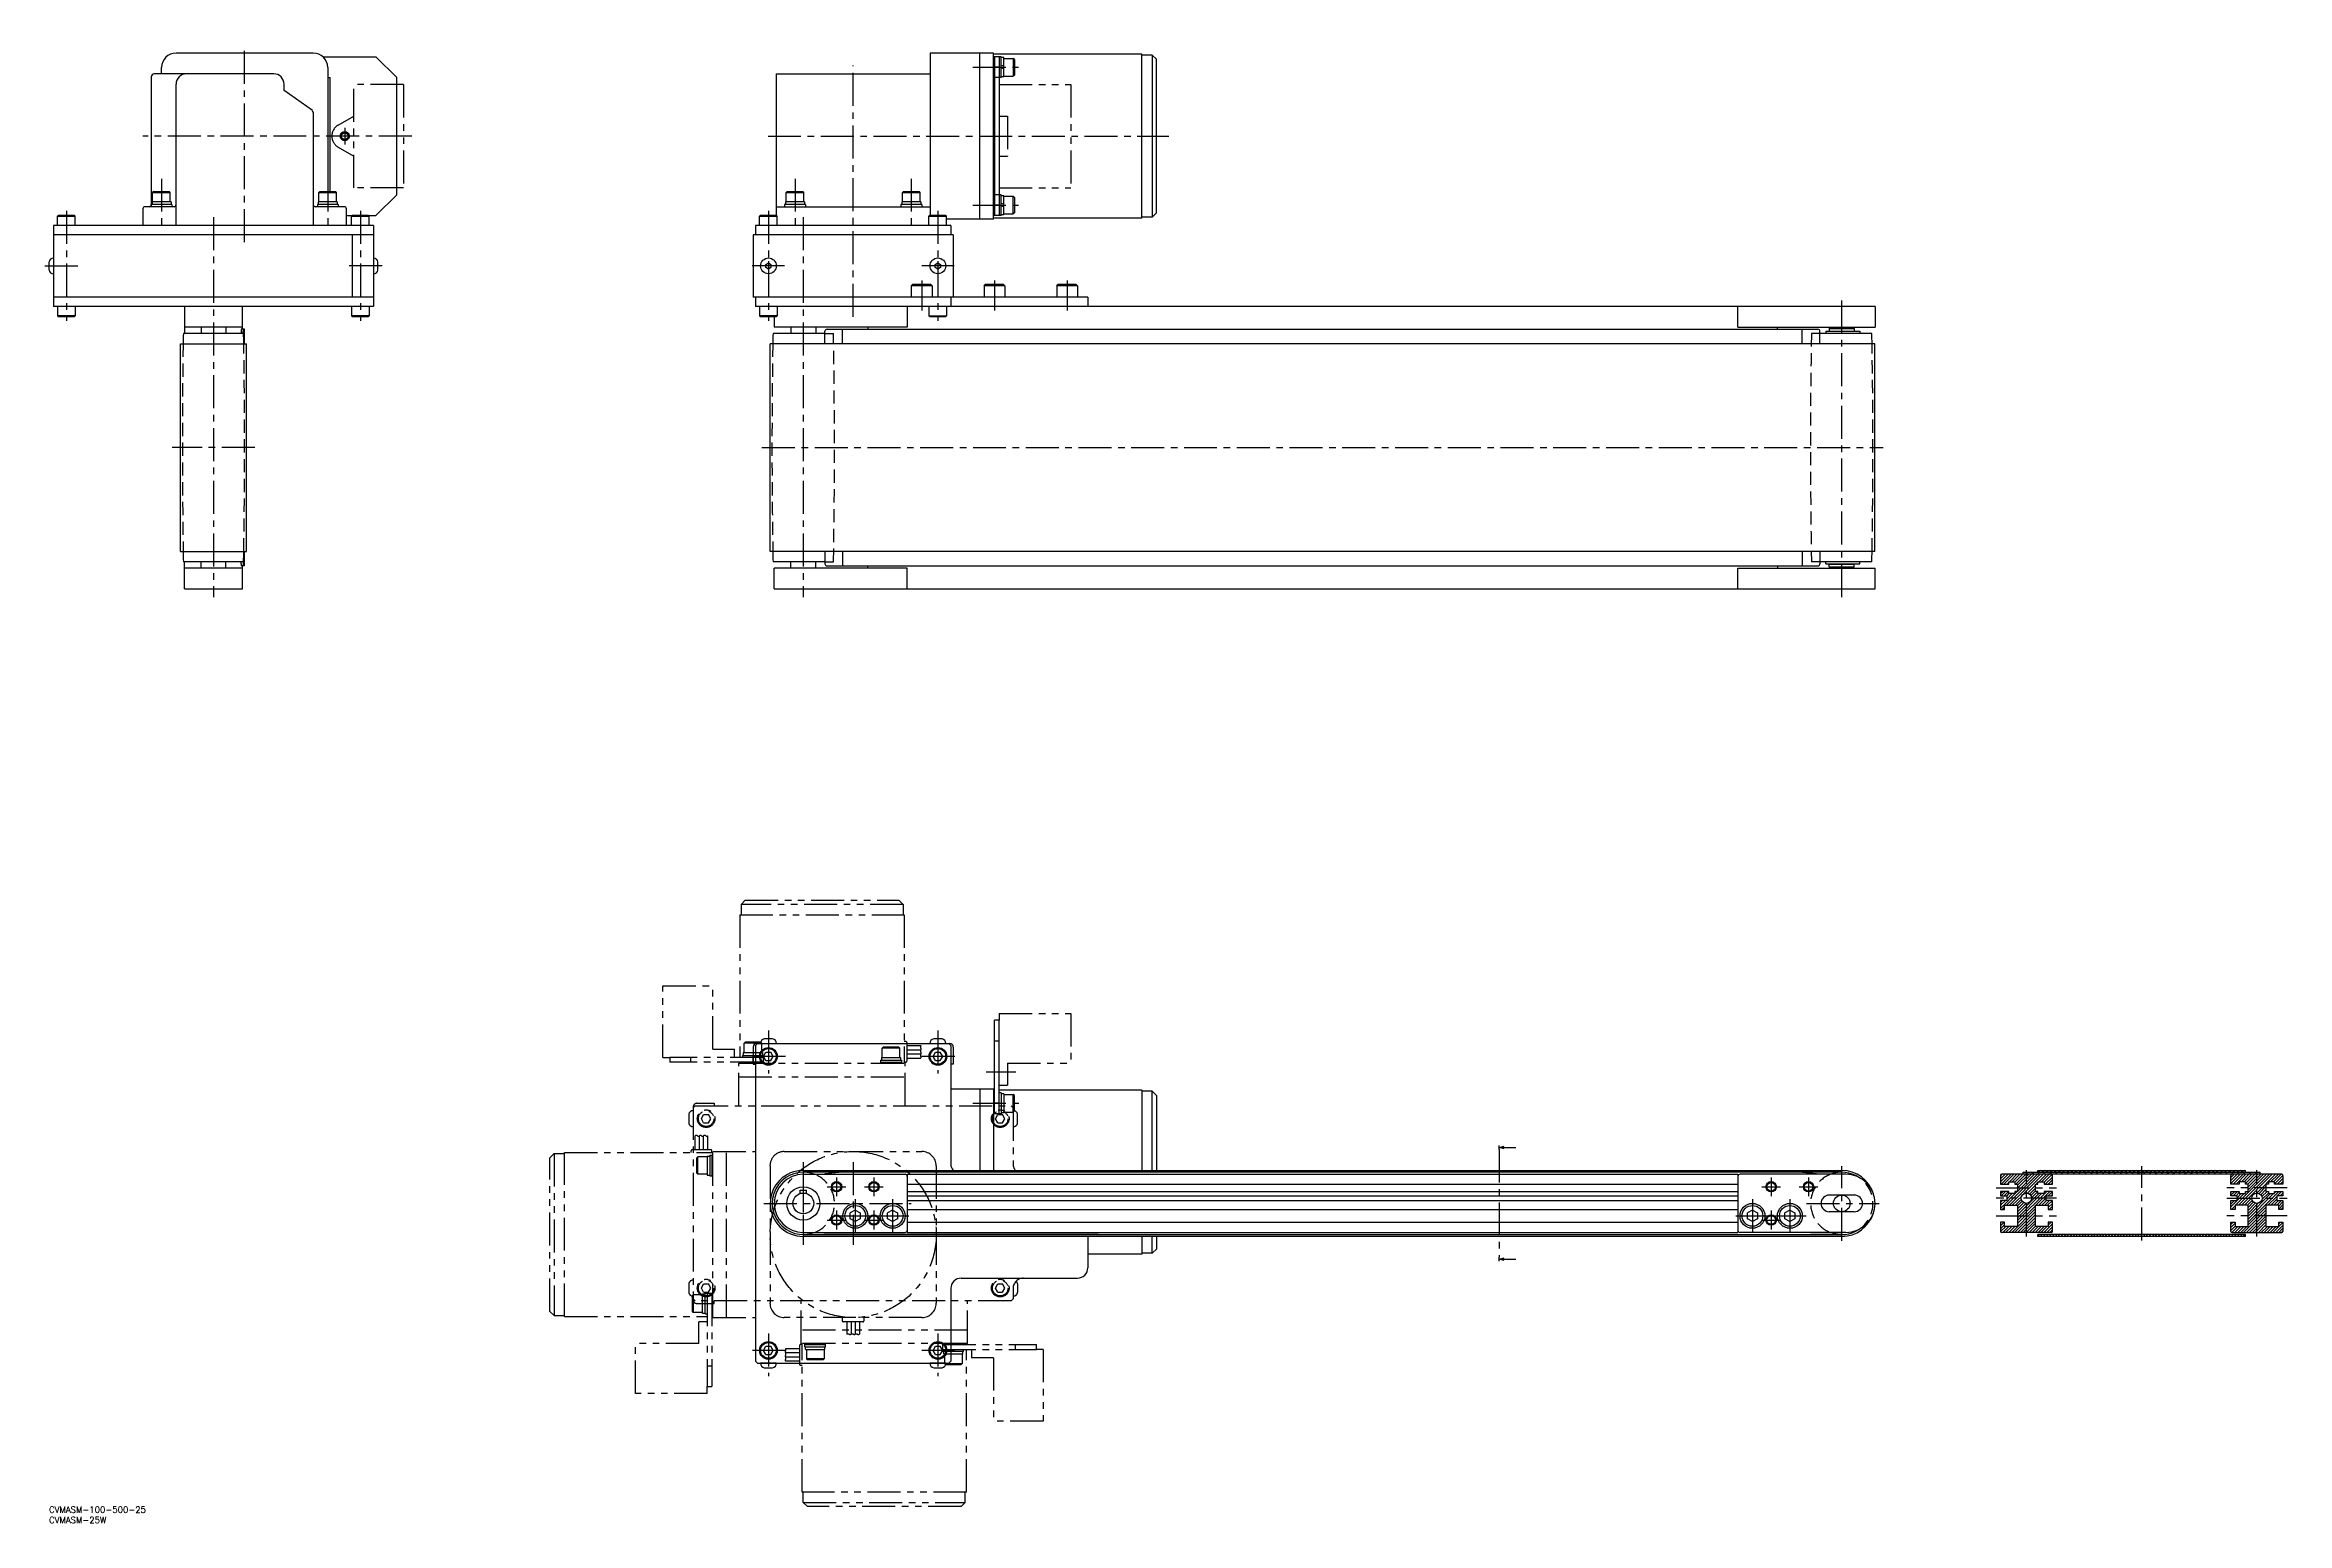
# Model space of a CAD drawing. Extents: x -2 to 1078, y -8 to 704.
import ezdxf

# ---------------------------------------------------------------- set-up
doc = ezdxf.new("R2010")
doc.units = 0
doc.header["$LTSCALE"] = 0.5
for name, pattern in [('CENTER', [50.8, 31.75, -6.35, 6.35, -6.35]), ('DASHED', [19.05, 12.7, -6.35]), ('PHANTOM', [63.5, 31.75, -6.35, 6.35, -6.35, 6.35, -6.35])]:
    doc.linetypes.add(name, pattern=pattern)
doc.layers.get('0').update_dxf_attribs({"linetype": 'CONTINUOUS'})
for name, color, linetype in [('MSM_CENTER', 1, 'CENTER'), ('MSM_CONTINUOUS', 7, 'CONTINUOUS'), ('MSM_DASHED', 4, 'DASHED'), ('MSM_IMAGINARY', 6, 'PHANTOM'), ('MSM_NARROW', 5, 'CONTINUOUS'), ('MSM_PART_NUMBER', 7, 'CONTINUOUS')]:
    doc.layers.add(name, color=color, linetype=linetype)
doc.styles.get("Standard").update_dxf_attribs({"font": 'txt.shx', "height": 6, "bigfont": 'bigfont.shx'})

# ---------------------------------------------------------------- blocks, each defined once
blk = doc.blocks.new('_OPEN30')
at = {"color": 0, "linetype": 'BYBLOCK'}
for p, q in [((-1, 0.27), (0, 0)), ((0, 0), (-1, -0.27)), ((0, 0), (-1, 0))]:
    blk.add_line(p, q, dxfattribs=at)
blk = doc.blocks.new('*U78')
at = {"layer": 'MSM_CONTINUOUS'}
blk.add_lwpolyline([(700.7, 172.9), (706.2, 172.9)], dxfattribs=at)
at = {"layer": 'MSM_CONTINUOUS', "xscale": 2.5, "yscale": 2.5, "zscale": 2.5, "rotation": 180}
blk.add_blockref('_OPEN30', (698.2, 172.9), dxfattribs=at)
blk = doc.blocks.new('*U79')
at = {"layer": 'MSM_CONTINUOUS'}
blk.add_lwpolyline([(700.7, 119.1), (706.2, 119.1)], dxfattribs=at)
at = {"layer": 'MSM_CONTINUOUS', "xscale": 2.5, "yscale": 2.5, "zscale": 2.5, "rotation": 180}
blk.add_blockref('_OPEN30', (698.2, 119.1), dxfattribs=at)
blk = doc.blocks.new('*U80')
at = {"layer": 'MSM_PART_NUMBER'}
blk.add_text('CVMASM-100-500-25', height=3, dxfattribs=at).set_placement((0, -3))
blk = doc.blocks.new('*U81')
at = {"layer": 'MSM_PART_NUMBER'}
blk.add_text('CVMASM-25W', height=3, dxfattribs=at).set_placement((0, -8))

msp = doc.modelspace()

# ---------------------------------------------------------------- linework, layer by layer
at = {"layer": 'MSM_CENTER'}
for p, q in [((94.2, 609), (94.2, 704)), ((387.2, 573), (387.2, 694)), ((444.8, 693.2), (466.8, 693.2)), ((174.7, 660), (45.2, 660)), ((142.4, 664), (142.4, 656)), ((346.2, 660), (539.2, 660)), ((54.2, 639.5), (54.2, 615)), ((134.2, 639.5), (134.2, 615)), ((359.2, 639.5), (359.2, 615)), ((415.2, 639.5), (415.2, 615)), ((444.8, 626.7), (466.8, 626.7)), ((8.4, 624), (8.4, 571)), ((79.2, 621), (79.2, 438)), ((150, 624), (150, 571)), ((346.4, 624), (346.4, 571)), ((363.2, 621), (363.2, 438)), ((428, 624), (428, 571)), ((-2, 597.5), (14.2, 597.5)), ((160.4, 597.5), (144.2, 597.5)), ((354.2, 597.5), (338.6, 597.5)), ((346.4, 599.7), (346.4, 595.2)), ((435.8, 597.5), (420.2, 597.5)), ((428, 599.7), (428, 595.2)), ((420.2, 590.5), (420.2, 576)), ((455.2, 590.5), (455.2, 576)), ((490.2, 590.5), (490.2, 576)), ((863.2, 438), (863.2, 582)), ((99.1, 510), (59.3, 510)), ((343.3, 510), (883.1, 510)), ((346.4, 229.2), (346.4, 208.5)), ((428, 229.2), (428, 208.5)), ((354.6, 216.8), (338.1, 216.8)), ((436.2, 216.8), (419.7, 216.8)), ((465.5, 209.2), (451.2, 209.2)), ((444.8, 194.2), (468.8, 194.2)), ((363.2, 165.9), (363.2, 126.1)), ((387.2, 165.9), (387.2, 126.1)), ((698.2, 171.9), (698.2, 120.1)), ((863.2, 128), (863.2, 164)), ((952.1, 130), (952.1, 162)), ((1007.6, 128.1), (1007.6, 163.9)), ((1063.1, 130), (1063.1, 162)), ((363.2, 157.5), (363.2, 134.5)), ((374.7, 154), (383.7, 154)), ((379.2, 158.5), (379.2, 149.5)), ((392.7, 154), (401.7, 154)), ((397.2, 158.5), (397.2, 149.5)), ((824.7, 154), (833.7, 154)), ((829.2, 158.5), (829.2, 149.5)), ((842.7, 154), (851.7, 154)), ((847.2, 158.5), (847.2, 149.5)), ((937.6, 153.5), (966.6, 153.5)), ((1077.6, 153.5), (1048.6, 153.5)), ((344.2, 146), (415.2, 146)), ((379.2, 142.5), (379.2, 133.5)), ((388.2, 148), (388.2, 132)), ((397.2, 142.5), (397.2, 133.5)), ((406.2, 148), (406.2, 132)), ((820.2, 148), (820.2, 132)), ((829.2, 142.5), (829.2, 133.5)), ((838.2, 148), (838.2, 132)), ((846.2, 146), (881.2, 146)), ((966.6, 148.5), (937.6, 148.5)), ((1048.6, 148.5), (1077.6, 148.5)), ((374.7, 138), (383.7, 138)), ((380.2, 140), (396.2, 140)), ((392.7, 138), (401.7, 138)), ((398.2, 140), (414.2, 140)), ((812.2, 140), (828.2, 140)), ((824.7, 138), (833.7, 138)), ((830.2, 140), (846.2, 140)), ((937.6, 140), (966.6, 140)), ((1077.6, 140), (1048.6, 140)), ((346.4, 83.4), (346.4, 62.8)), ((428, 83.4), (428, 62.8)), ((354.6, 75.2), (338.1, 75.2)), ((436.2, 75.2), (419.7, 75.2))]:
    msp.add_line(p, q, dxfattribs=at)
at = {"layer": 'MSM_CONTINUOUS'}
for p, q in [((54.2, 690), (54.2, 693)), ((127.2, 700), (61.2, 700)), ((131.8, 698.2), (157.4, 698.2)), ((134.2, 693), (134.2, 633.3)), ((157.4, 698.2), (167.4, 688.2)), ((424.2, 700), (424.2, 621.9)), ((454.7, 700), (424.2, 700)), ((448.2, 620), (448.2, 700)), ((454.7, 620), (454.7, 700)), ((526.2, 699.5), (454.7, 699.5)), ((458.5, 698.2), (454.7, 698.2)), ((455.2, 698.2), (455.2, 621.7)), ((457.5, 693.2), (455.2, 693.2)), ((457.5, 698.2), (457.5, 621.7)), ((458.5, 688.2), (458.5, 698.2)), ((459.8, 697.8), (458.5, 697.8)), ((459.8, 693.7), (458.5, 694)), ((459.8, 692.4), (458.5, 692.7)), ((459.8, 688.6), (459.8, 697.8)), ((459.8, 697.4), (464.3, 697.4)), ((464.8, 696.9), (464.3, 697.4)), ((464.3, 697.4), (464.3, 688.9)), ((464.8, 696.9), (464.8, 689.4)), ((526.2, 620.5), (526.2, 699.5)), ((531.2, 699), (526.2, 699)), ((531.2, 699), (531.2, 621)), ((533.2, 697), (531.2, 699)), ((533.2, 623), (533.2, 697)), ((49.2, 688.5), (49.2, 626)), ((108.2, 690), (50.7, 690)), ((61.2, 617), (61.2, 685)), ((113.2, 682), (113.2, 685)), ((126.8, 672.3), (113.2, 682)), ((134.2, 688.2), (135.4, 688.2)), ((135.4, 633.3), (135.4, 688.2)), ((167.4, 631.7), (167.4, 688.2)), ((350.2, 690), (424.2, 690)), ((350.2, 690), (350.2, 621.9)), ((458.5, 688.2), (454.7, 688.2)), ((459.8, 688.6), (458.5, 688.6)), ((459.8, 688.9), (464.3, 688.9)), ((464.8, 689.4), (464.3, 688.9)), ((127.2, 671.4), (127.2, 617)), ((59.2, 627), (49.2, 627)), ((49.6, 628.3), (49.6, 627)), ((58.8, 628.3), (49.6, 628.3)), ((50.4, 633.3), (49.9, 632.8)), ((49.9, 628.3), (49.9, 632.8)), ((49.9, 632.8), (58.4, 632.8)), ((50.4, 633.3), (57.9, 633.3)), ((57.9, 633.3), (58.4, 632.8)), ((58.4, 628.3), (58.4, 632.8)), ((58.8, 628.3), (58.8, 627)), ((59.2, 627), (59.2, 626)), ((139.2, 627), (129.2, 627)), ((129.2, 627), (129.2, 626)), ((129.6, 628.3), (129.6, 627)), ((138.8, 628.3), (129.6, 628.3)), ((130.4, 633.3), (129.9, 632.8)), ((129.9, 628.3), (129.9, 632.8)), ((129.9, 632.8), (138.4, 632.8)), ((130.4, 633.3), (137.9, 633.3)), ((137.9, 633.3), (138.4, 632.8)), ((138.4, 628.3), (138.4, 632.8)), ((138.8, 628.3), (138.8, 627)), ((139.2, 627), (139.2, 626)), ((157.4, 621.7), (167.4, 631.7)), ((364.2, 627), (354.2, 627)), ((354.2, 627), (354.2, 626)), ((354.6, 628.3), (354.6, 627)), ((363.8, 628.3), (354.6, 628.3)), ((355.4, 633.3), (354.9, 632.8)), ((354.9, 628.3), (354.9, 632.8)), ((354.9, 632.8), (363.4, 632.8)), ((355.4, 633.3), (362.9, 633.3)), ((362.9, 633.3), (363.4, 632.8)), ((363.4, 628.3), (363.4, 632.8)), ((363.8, 628.3), (363.8, 627)), ((364.2, 627), (364.2, 626)), ((420.2, 627), (410.2, 627)), ((410.2, 627), (410.2, 626)), ((410.6, 628.3), (410.6, 627)), ((419.8, 628.3), (410.6, 628.3)), ((411.4, 633.3), (410.9, 632.8)), ((410.9, 628.3), (410.9, 632.8)), ((410.9, 632.8), (419.4, 632.8)), ((411.4, 633.3), (418.9, 633.3)), ((418.9, 633.3), (419.4, 632.8)), ((419.4, 628.3), (419.4, 632.8)), ((419.8, 628.3), (419.8, 627)), ((420.2, 627), (420.2, 626)), ((458.5, 631.7), (454.7, 631.7)), ((457.5, 626.7), (455.2, 626.7)), ((458.5, 621.7), (458.5, 631.7)), ((459.8, 631.3), (458.5, 631.3)), ((459.8, 627.2), (458.5, 627.5)), ((459.8, 625.9), (458.5, 626.2)), ((459.8, 622.1), (459.8, 631.3)), ((459.8, 631), (464.3, 631)), ((464.8, 630.5), (464.3, 631)), ((464.3, 622.5), (464.3, 631)), ((464.8, 630.5), (464.8, 623)), ((156.2, 617), (2.2, 617)), ((2.2, 617), (2.2, 578)), ((4.6, 622), (4.1, 621.5)), ((4.1, 621.5), (12.6, 621.5)), ((4.1, 617), (4.1, 621.5)), ((4.6, 622), (12.1, 622)), ((12.6, 621.5), (12.1, 622)), ((12.6, 617), (12.6, 621.5)), ((45.2, 625), (45.2, 617)), ((60.2, 626), (46.2, 626)), ((142.2, 626), (128.2, 626)), ((143.2, 617), (143.2, 625)), ((143.2, 621.7), (146, 621.7)), ((145.7, 621.5), (146.2, 622)), ((145.7, 621.5), (154.2, 621.5)), ((145.7, 617), (145.7, 621.5)), ((146.2, 622), (153.7, 622)), ((153.7, 622), (154.2, 621.5)), ((154, 621.7), (157.4, 621.7)), ((154.2, 617), (154.2, 621.5)), ((156.2, 617), (156.2, 578)), ((434.2, 617), (340.2, 617)), ((340.2, 617), (340.2, 612.5)), ((342.6, 622), (342.1, 621.5)), ((342.1, 621.5), (350.6, 621.5)), ((342.1, 617), (342.1, 621.5)), ((342.6, 622), (350.1, 622)), ((350.6, 621.5), (350.1, 622)), ((350.2, 626), (424.2, 626)), ((350.6, 617), (350.6, 621.5)), ((424.2, 622), (423.7, 621.5)), ((423.7, 621.5), (432.2, 621.5)), ((423.7, 617), (423.7, 621.5)), ((424.2, 622), (431.7, 622)), ((432.2, 621.5), (431.7, 622)), ((432.2, 617), (432.2, 621.5)), ((454.7, 620), (432.2, 620)), ((434.2, 617), (434.2, 612.5)), ((458.5, 621.7), (454.7, 621.7)), ((526.2, 620.5), (454.7, 620.5)), ((459.8, 622.1), (458.5, 622.1)), ((459.8, 622.5), (464.3, 622.5)), ((464.8, 623), (464.3, 622.5)), ((531.2, 621), (526.2, 621)), ((531.2, 621), (533.2, 623)), ((156.2, 612.5), (2.2, 612.5)), ((146.2, 582.5), (146.2, 612.5)), ((435.4, 612.5), (339, 612.5)), ((339, 612.5), (339, 582.5)), ((434.2, 612.5), (340.2, 612.5)), ((435.4, 612.5), (435.4, 582.5)), ((0, 599.5), (0, 595.5)), ((158.4, 595.5), (158.4, 599.5)), ((345.1, 598.2), (346.4, 598.9)), ((345.1, 596.7), (345.1, 598.2)), ((346.4, 596), (345.1, 596.7)), ((346.4, 598.9), (347.6, 598.2)), ((347.6, 596.7), (346.4, 596)), ((347.6, 598.2), (347.6, 596.7)), ((426.7, 598.2), (428, 598.9)), ((426.7, 596.7), (426.7, 598.2)), ((428, 596), (426.7, 596.7)), ((428, 598.9), (429.2, 598.2)), ((429.2, 596.7), (428, 596)), ((429.2, 598.2), (429.2, 596.7)), ((415.2, 587.9), (415.8, 588.5)), ((425.2, 587.9), (415.2, 587.9)), ((415.2, 587.9), (415.2, 582.5)), ((424.6, 588.5), (415.8, 588.5)), ((425.2, 587.9), (424.6, 588.5)), ((425.2, 587.9), (425.2, 582.5)), ((450.2, 587.9), (450.8, 588.5)), ((460.2, 587.9), (450.2, 587.9)), ((450.2, 587.9), (450.2, 582.5)), ((459.6, 588.5), (450.8, 588.5)), ((460.2, 587.9), (459.6, 588.5)), ((460.2, 587.9), (460.2, 582.5)), ((485.2, 587.9), (485.8, 588.5)), ((495.2, 587.9), (485.2, 587.9)), ((485.2, 587.9), (485.2, 582.5)), ((494.6, 588.5), (485.8, 588.5)), ((495.2, 587.9), (494.6, 588.5)), ((495.2, 587.9), (495.2, 582.5)), ((156.2, 582.5), (2.2, 582.5)), ((156.2, 578), (2.2, 578)), ((4.1, 578), (4.1, 573.5)), ((12.6, 573.5), (4.1, 573.5)), ((4.6, 573), (4.1, 573.5)), ((12.1, 573), (4.6, 573)), ((12.1, 573), (12.6, 573.5)), ((12.6, 578), (12.6, 573.5)), ((65.2, 578), (65.2, 565)), ((93.2, 578), (65.2, 578)), ((93.2, 567), (93.2, 578)), ((145.7, 578), (145.7, 573.5)), ((154.2, 573.5), (145.7, 573.5)), ((146.2, 573), (145.7, 573.5)), ((153.7, 573), (146.2, 573)), ((153.7, 573), (154.2, 573.5)), ((154.2, 578), (154.2, 573.5)), ((500.2, 582.5), (339, 582.5)), ((340.2, 582.5), (340.2, 578)), ((879.2, 578), (340.2, 578)), ((342.1, 578), (342.1, 573.5)), ((350.6, 573.5), (342.1, 573.5)), ((342.6, 573), (342.1, 573.5)), ((350.1, 573), (342.6, 573)), ((349.2, 573), (349.2, 568)), ((350.1, 573), (350.6, 573.5)), ((350.6, 578), (350.6, 573.5)), ((413.2, 578), (413.2, 568)), ((423.7, 578), (423.7, 573.5)), ((424.2, 573), (423.7, 573.5)), ((423.7, 573.5), (432.2, 573.5)), ((431.7, 573), (424.2, 573)), ((431.7, 573), (432.2, 573.5)), ((432.2, 578), (432.2, 573.5)), ((434.2, 582.5), (434.2, 578)), ((500.2, 582.5), (500.2, 578)), ((813.2, 568), (813.2, 578)), ((879.2, 578), (879.2, 568)), ((93.7, 565), (64.7, 565)), ((93.2, 568), (65.2, 568)), ((73.2, 568), (73.2, 565)), ((85.2, 568), (85.2, 565)), ((94.2, 567), (92.5, 567)), ((92.5, 566), (92.5, 565)), ((93.5, 565), (93.5, 566)), ((94.2, 560), (94.2, 567)), ((373.6, 565), (348.7, 565)), ((413.2, 568), (349.2, 568)), ((357.2, 568), (357.2, 565)), ((369.2, 568), (369.2, 565)), ((373.6, 560), (373.6, 566)), ((374.6, 567), (851.7, 567)), ((382.1, 560), (382.1, 567)), ((394.2, 568), (394.2, 567)), ((813.2, 568), (879.2, 568)), ((832.2, 567), (832.2, 568)), ((844.2, 560), (844.2, 567)), ((852.7, 560), (852.7, 566)), ((877.7, 565), (852.7, 565)), ((855.5, 566), (871.9, 566)), ((855.5, 566), (855.5, 565)), ((857.4, 567.6), (857.2, 567.4)), ((857.2, 567.4), (869.2, 567.4)), ((857.2, 567.4), (857.2, 566.1)), ((857.2, 566.1), (869.2, 566.1)), ((857.4, 567.6), (869, 567.6)), ((857.4, 566.1), (857.4, 566)), ((859.2, 567.6), (859.2, 568)), ((867.2, 567.6), (867.2, 568)), ((868.9, 566.1), (868.9, 566)), ((869, 567.6), (869.2, 567.4)), ((869, 567.6), (869.2, 567.4)), ((869.2, 567.4), (869.2, 566.1)), ((871.9, 566), (871.9, 565)), ((63.3, 460), (63.3, 560)), ((63.3, 560), (95.1, 560)), ((95.1, 460), (95.1, 560)), ((879.1, 560), (347.3, 560)), ((347.3, 460), (347.3, 560)), ((879.1, 460), (879.1, 560)), ((63.3, 460), (95.1, 460)), ((93.7, 455), (64.7, 455)), ((65.2, 442), (65.2, 455)), ((73.2, 452), (73.2, 455)), ((85.2, 452), (85.2, 455)), ((92.5, 454), (92.5, 455)), ((93.5, 455), (93.5, 454)), ((94.2, 453), (94.2, 460)), ((879.1, 460), (347.3, 460)), ((373.6, 455), (348.7, 455)), ((357.2, 452), (357.2, 455)), ((369.2, 452), (369.2, 455)), ((373.6, 460), (373.6, 454)), ((382.1, 460), (382.1, 453)), ((844.2, 460), (844.2, 453)), ((852.7, 460), (852.7, 454)), ((877.7, 455), (852.7, 455)), ((855.5, 454), (855.5, 455)), ((855.5, 454), (871.9, 454)), ((857.2, 453.8), (869.2, 453.8)), ((857.2, 452.5), (857.2, 453.8)), ((857.4, 453.8), (857.4, 454)), ((868.9, 453.8), (868.9, 454)), ((869.2, 452.5), (869.2, 453.8)), ((871.9, 454), (871.9, 455)), ((93.2, 452), (65.2, 452)), ((94.2, 453), (92.5, 453)), ((93.2, 442), (93.2, 453)), ((349.2, 442), (349.2, 452)), ((413.2, 452), (349.2, 452)), ((374.6, 453), (851.7, 453)), ((394.2, 452), (394.2, 453)), ((413.2, 442), (413.2, 452)), ((813.2, 452), (879.2, 452)), ((813.2, 442), (813.2, 452)), ((832.2, 453), (832.2, 452)), ((857.2, 452.5), (869.2, 452.5)), ((857.4, 452.3), (857.2, 452.5)), ((857.4, 452.3), (869, 452.3)), ((859.2, 452), (859.2, 452.3)), ((867.2, 452), (867.2, 452.3)), ((869, 452.3), (869.2, 452.5)), ((879.2, 442), (879.2, 452)), ((65.2, 442), (93.2, 442)), ((349.2, 442), (879.2, 442)), ((455.2, 189.2), (455.2, 234.2)), ((457.5, 234.2), (455.2, 234.2)), ((457.5, 189.2), (457.5, 234.2)), ((339, 221.3), (339, 213)), ((341.2, 223), (340.2, 222)), ((340.2, 222), (340.2, 70)), ((340.7, 223), (433.7, 223)), ((342.6, 223), (350.2, 223)), ((344.1, 216.8), (345.2, 218.8)), ((345.2, 214.8), (344.1, 216.8)), ((348.4, 225.2), (344.4, 225.2)), ((345.2, 218.8), (347.5, 218.8)), ((348.7, 216.8), (347.5, 218.8)), ((347.5, 214.8), (348.7, 216.8)), ((424.2, 223), (431.8, 223)), ((425.7, 216.8), (426.8, 218.8)), ((426.8, 214.8), (425.7, 216.8)), ((430, 225.2), (426, 225.2)), ((426.8, 218.8), (429.1, 218.8)), ((430.3, 216.8), (429.1, 218.8)), ((429.1, 214.8), (430.3, 216.8)), ((434.2, 222), (433.2, 223)), ((434.2, 222), (434.2, 165)), ((435.4, 221.3), (435.4, 213)), ((457.5, 224.2), (455.2, 224.2)), ((339, 213), (340.2, 213)), ((345.2, 214.8), (347.5, 214.8)), ((426.8, 214.8), (429.1, 214.8)), ((435.4, 213), (434.2, 213)), ((454.7, 201), (434.2, 201)), ((448.2, 201), (448.2, 161.9)), ((454.7, 201), (454.7, 161.9)), ((455.2, 200.5), (454.7, 200.5)), ((455.2, 199.2), (454.7, 199.2)), ((526.2, 200.5), (457.5, 200.5)), ((458.5, 199.2), (457.5, 199.2)), ((458.5, 199.2), (458.5, 189.2)), ((459.8, 198.8), (458.5, 198.8)), ((459.8, 198.8), (459.8, 189.6)), ((459.8, 198.5), (464.3, 198.5)), ((464.8, 198), (464.3, 198.5)), ((464.3, 190), (464.3, 198.5)), ((464.8, 190.5), (464.8, 198)), ((526.2, 200.5), (526.2, 161.9)), ((531.2, 200), (526.2, 200)), ((531.2, 200), (533.2, 198)), ((531.2, 161.9), (531.2, 200)), ((533.2, 198), (533.2, 161.9)), ((458.5, 189.2), (454.7, 189.2)), ((457.5, 194.2), (455.2, 194.2)), ((459.8, 189.6), (458.5, 189.6)), ((459.8, 190), (464.3, 190)), ((464.8, 190.5), (464.3, 190)), ((698.2, 171.9), (698.2, 173.9)), ((361.7, 152.4), (364.7, 152.4)), ((361.7, 150.8), (361.7, 152.4)), ((363.2, 161.9), (863.2, 161.9)), ((863.2, 161), (363.2, 161)), ((363.2, 160), (412.2, 160)), ((364.7, 150.8), (364.7, 152.4)), ((382.1, 161), (373.6, 160.3)), ((373.6, 160.3), (373.6, 160)), ((413.2, 160), (813.2, 160)), ((413.2, 160), (413.2, 132)), ((413.2, 155.2), (813.2, 155.2)), ((413.2, 151.7), (813.2, 151.7)), ((813.2, 160), (813.2, 132)), ((865.2, 160), (814.2, 160)), ((844.3, 161), (852.7, 160.3)), ((852.7, 160), (852.7, 160.3)), ((939.6, 159.5), (939.6, 155.3)), ((939.6, 155.3), (943.6, 155.3)), ((943.6, 151.8), (939.6, 151.8)), ((939.6, 151.8), (939.6, 149.6)), ((1075.1, 160), (940.1, 160)), ((943.6, 155.3), (943.6, 156.4)), ((943.6, 156.4), (946.6, 156.4)), ((943.6, 150.7), (943.6, 151.8)), ((946.6, 156.4), (946.6, 155.3)), ((946.6, 155.3), (947.8, 155.3)), ((946.6, 151.8), (946.6, 150.7)), ((947.8, 151.8), (946.6, 151.8)), ((947.8, 155.3), (947.8, 151.8)), ((950.6, 160), (950.6, 161)), ((950.6, 161), (1064.6, 161)), ((956.4, 151.8), (956.4, 155.3)), ((956.4, 155.3), (957.6, 155.3)), ((957.6, 151.8), (956.4, 151.8)), ((957.6, 161), (957.6, 161.9)), ((957.6, 161.9), (1057.6, 161.9)), ((957.6, 156.4), (960.6, 156.4)), ((957.6, 155.3), (957.6, 156.4)), ((957.6, 150.7), (957.6, 151.8)), ((960.6, 156.4), (960.6, 155.3)), ((960.6, 155.3), (964.6, 155.3)), ((960.6, 151.8), (960.6, 150.7)), ((964.6, 151.8), (960.6, 151.8)), ((964.6, 155.3), (964.6, 159.5)), ((964.6, 149.6), (964.6, 151.8)), ((1050.6, 155.3), (1050.6, 159.5)), ((1054.6, 155.3), (1050.6, 155.3)), ((1050.6, 151.8), (1054.6, 151.8)), ((1050.6, 149.6), (1050.6, 151.8)), ((1054.6, 156.4), (1054.6, 155.3)), ((1057.6, 156.4), (1054.6, 156.4)), ((1054.6, 151.8), (1054.6, 150.7)), ((1057.6, 161), (1057.6, 161.9)), ((1057.6, 155.3), (1057.6, 156.4)), ((1058.8, 155.3), (1057.6, 155.3)), ((1057.6, 150.7), (1057.6, 151.8)), ((1057.6, 151.8), (1058.8, 151.8)), ((1058.8, 151.8), (1058.8, 155.3)), ((1064.6, 160), (1064.6, 161)), ((1067.4, 155.3), (1067.4, 151.8)), ((1068.6, 155.3), (1067.4, 155.3)), ((1067.4, 151.8), (1068.6, 151.8)), ((1068.6, 156.4), (1068.6, 155.3)), ((1071.6, 156.4), (1068.6, 156.4)), ((1068.6, 151.8), (1068.6, 150.7)), ((1071.6, 155.3), (1071.6, 156.4)), ((1075.6, 155.3), (1071.6, 155.3)), ((1071.6, 151.8), (1075.6, 151.8)), ((1071.6, 150.7), (1071.6, 151.8)), ((1075.6, 159.5), (1075.6, 155.3)), ((1075.6, 151.8), (1075.6, 149.6)), ((388.2, 142.7), (385.8, 141.4)), ((385.8, 138.6), (385.8, 141.4)), ((388.2, 142.7), (390.6, 141.4)), ((390.6, 141.4), (390.6, 138.6)), ((406.2, 142.7), (403.8, 141.4)), ((403.8, 138.6), (403.8, 141.4)), ((406.2, 142.7), (408.6, 141.4)), ((408.6, 141.4), (408.6, 138.6)), ((413.2, 149.6), (813.2, 149.6)), ((413.2, 147.4), (813.2, 147.4)), ((413.2, 143.1), (813.2, 143.1)), ((820.2, 142.7), (817.8, 141.4)), ((817.8, 138.6), (817.8, 141.4)), ((820.2, 142.7), (822.6, 141.4)), ((822.6, 141.4), (822.6, 138.6)), ((838.2, 142.7), (835.8, 141.4)), ((835.8, 138.6), (835.8, 141.4)), ((838.2, 142.7), (840.6, 141.4)), ((840.6, 141.4), (840.6, 138.6)), ((869.2, 150), (857.2, 150)), ((869.2, 142), (857.2, 142)), ((939.6, 149.6), (942.6, 149.6)), ((942.6, 147.4), (939.6, 147.4)), ((939.6, 147.4), (939.6, 143.1)), ((939.6, 143.1), (941.6, 143.1)), ((941.6, 145.1), (947.8, 145.1)), ((941.6, 143.1), (941.6, 145.1)), ((942.6, 149.6), (942.6, 147.4)), ((946.6, 150.7), (943.6, 150.7)), ((947.8, 145.1), (947.8, 134.9)), ((956.4, 134.9), (956.4, 145.1)), ((956.4, 145.1), (962.6, 145.1)), ((960.6, 150.7), (957.6, 150.7)), ((961.6, 149.6), (964.6, 149.6)), ((961.6, 147.4), (961.6, 149.6)), ((964.6, 147.4), (961.6, 147.4)), ((962.6, 145.1), (962.6, 143.1)), ((962.6, 143.1), (964.6, 143.1)), ((964.6, 143.1), (964.6, 147.4)), ((1053.6, 149.6), (1050.6, 149.6)), ((1050.6, 147.4), (1053.6, 147.4)), ((1050.6, 143.1), (1050.6, 147.4)), ((1052.6, 143.1), (1050.6, 143.1)), ((1052.6, 145.1), (1052.6, 143.1)), ((1058.8, 145.1), (1052.6, 145.1)), ((1053.6, 147.4), (1053.6, 149.6)), ((1054.6, 150.7), (1057.6, 150.7)), ((1058.8, 134.9), (1058.8, 145.1)), ((1067.4, 145.1), (1067.4, 134.9)), ((1073.6, 145.1), (1067.4, 145.1)), ((1068.6, 150.7), (1071.6, 150.7)), ((1072.6, 149.6), (1072.6, 147.4)), ((1075.6, 149.6), (1072.6, 149.6)), ((1072.6, 147.4), (1075.6, 147.4)), ((1073.6, 143.1), (1073.6, 145.1)), ((1075.6, 143.1), (1073.6, 143.1)), ((1075.6, 147.4), (1075.6, 143.1)), ((363.2, 132), (412.2, 132)), ((363.2, 131), (863.2, 131)), ((863.2, 130.1), (363.2, 130.1)), ((505.2, 131), (373.1, 131)), ((388.2, 137.3), (385.8, 138.6)), ((390.6, 138.6), (388.2, 137.3)), ((406.2, 137.3), (403.8, 138.6)), ((408.6, 138.6), (406.2, 137.3)), ((413.2, 136.9), (813.2, 136.9)), ((413.2, 132), (813.2, 132)), ((500.2, 130.1), (500.2, 115)), ((526.2, 130.1), (526.2, 121.5)), ((531.2, 122), (531.2, 130.1)), ((533.2, 130.1), (533.2, 124)), ((865.2, 132), (814.2, 132)), ((820.2, 137.3), (817.8, 138.6)), ((822.6, 138.6), (820.2, 137.3)), ((838.2, 137.3), (835.8, 138.6)), ((840.6, 138.6), (838.2, 137.3)), ((848.2, 132), (863.2, 132)), ((941.6, 136.9), (939.6, 136.9)), ((939.6, 136.9), (939.6, 132.5)), ((964.1, 132), (940.1, 132)), ((941.6, 134.9), (941.6, 136.9)), ((947.8, 134.9), (941.6, 134.9)), ((962.6, 134.9), (956.4, 134.9)), ((957.6, 130.1), (957.6, 131)), ((1057.6, 131), (957.6, 131)), ((1057.6, 130.1), (957.6, 130.1)), ((964.6, 136.9), (962.6, 136.9)), ((962.6, 136.9), (962.6, 134.9)), ((964.6, 132.5), (964.6, 136.9)), ((1050.6, 136.9), (1052.6, 136.9)), ((1050.6, 132.5), (1050.6, 136.9)), ((1051.1, 132), (1075.1, 132)), ((1052.6, 136.9), (1052.6, 134.9)), ((1052.6, 134.9), (1058.8, 134.9)), ((1057.6, 130.1), (1057.6, 131)), ((1067.4, 134.9), (1073.6, 134.9)), ((1073.6, 134.9), (1073.6, 136.9)), ((1073.6, 136.9), (1075.6, 136.9)), ((1075.6, 136.9), (1075.6, 132.5)), ((526.2, 121.5), (500.2, 121.5)), ((531.2, 122), (526.2, 122)), ((533.2, 124), (531.2, 122)), ((698.2, 118.1), (698.2, 120.1)), ((439.2, 110), (495.2, 110)), ((434.2, 105), (434.2, 70)), ((344.1, 75.2), (345.2, 77.2)), ((345.2, 77.2), (347.5, 77.2)), ((348.7, 75.2), (347.5, 77.2)), ((425.7, 75.2), (426.8, 77.2)), ((426.8, 77.2), (429.1, 77.2)), ((430.3, 75.2), (429.1, 77.2)), ((340.2, 70), (341.2, 69)), ((341.2, 69), (433.2, 69)), ((350.2, 69), (342.6, 69)), ((345.2, 73.2), (344.1, 75.2)), ((344.4, 66.8), (348.4, 66.8)), ((345.2, 73.2), (347.5, 73.2)), ((347.5, 73.2), (348.7, 75.2)), ((431.8, 69), (424.2, 69)), ((426.8, 73.2), (425.7, 75.2)), ((426, 66.8), (430, 66.8)), ((426.8, 73.2), (429.1, 73.2)), ((429.1, 73.2), (430.3, 75.2)), ((433.2, 69), (434.2, 70))]:
    msp.add_line(p, q, dxfattribs=at)
for centre, radius in [((142.4, 660), 1.62), ((346.4, 597.5), 3.8), ((428, 597.5), 3.8), ((346.4, 216.8), 4.25), ((346.4, 216.8), 3.75), ((428, 216.8), 4.25), ((428, 216.8), 3.75), ((363.2, 146), 8), ((379.2, 154), 2.07), ((397.2, 154), 2.07), ((829.2, 154), 2.07), ((847.2, 154), 2.07), ((363.2, 146), 5), ((388.2, 140), 6), ((388.2, 140), 5), ((406.2, 140), 6), ((406.2, 140), 5), ((820.2, 140), 6), ((820.2, 140), 5), ((838.2, 140), 6), ((838.2, 140), 5), ((863.2, 146), 4), ((952.1, 148.5), 2.5), ((1063.1, 148.5), 2.5), ((379.2, 138), 2.07), ((397.2, 138), 2.07), ((829.2, 138), 2.07), ((346.4, 75.2), 4.25), ((346.4, 75.2), 3.75), ((428, 75.2), 4.25), ((428, 75.2), 3.75)]:
    msp.add_circle(centre, radius, dxfattribs=at)
for centre, radius, start, end in [((61.2, 693), 7, 90, 180), ((127.2, 693), 7, 0, 90), ((50.7, 688.5), 1.5, 90, 180), ((66.2, 685), 5, 90, 180), ((108.2, 685), 5, 0, 90), ((126.2, 671.4), 1, 0, 54.4623), ((48.2, 627), 1, 270, 0), ((60.2, 627), 1, 270, 0), ((128.2, 627), 1, 180, 270), ((46.2, 625), 1, 90, 180), ((142.2, 625), 1, 0, 90), ((2.1, 599.1), 2.12, 87.2573, 171.3215), ((2.1, 595.8), 2.12, 188.6785, 272.7427), ((156.3, 599.1), 2.12, 8.6785, 92.7427), ((156.3, 595.8), 2.12, 267.2573, 351.3215), ((3089.5, 510), 3025.3, 178.9583, 179.053), ((98.5, 565.9), 6.05, 170.2572, 179.7808), ((99.5, 565.9), 6.05, 170.2572, 179.7808), ((-2931.1, 510), 3025.3, 0.947, 1.0417), ((3373.4, 510), 3025.3, 178.9583, 179.053), ((374.6, 566), 1, 90, 180), ((851.7, 566), 1, 0, 90), ((-2147.1, 510), 3025.3, 0.947, 1.0417), ((3089.5, 510), 3025.3, 180.947, 181.0417), ((98.5, 454), 6.05, 180.2192, 189.7428), ((99.5, 454), 6.05, 180.2192, 189.7428), ((-2931.1, 510), 3025.3, 358.9583, 359.053), ((3373.4, 510), 3025.3, 180.947, 181.0417), ((374.6, 454), 1, 180, 270), ((851.7, 454), 1, 270, 0), ((-2147.1, 510), 3025.3, 358.9583, 359.053), ((340.7, 221.3), 1.7, 90, 180), ((344.7, 223.1), 2.12, 98.6785, 182.7427), ((348.1, 223.1), 2.12, 357.2573, 81.3215), ((426.3, 223.1), 2.12, 98.6785, 182.7427), ((429.7, 223.1), 2.12, 357.2573, 81.3215), ((433.7, 221.3), 1.7, 0, 90), ((439.2, 165), 5, 180, 218.3161), ((363.2, 146), 15.9, 90, 270), ((363.2, 146), 15, 68.9605, 291.0395), ((363.2, 146), 14, 90, 270), ((382.1, 160.5), 0.5, 90, 95), ((412.2, 159), 1, 0, 90), ((814.2, 159), 1, 90, 180), ((844.2, 160.5), 0.5, 85, 90), ((863.2, 146), 15, 56.633, 111.0395), ((863.2, 146), 15.9, 17.0338, 90), ((865.2, 146), 14, 270, 90), ((940.1, 159.5), 0.5, 90, 180), ((964.1, 159.5), 0.5, 0, 90), ((1051.1, 159.5), 0.5, 90, 180), ((1075.1, 159.5), 0.5, 0, 90), ((857.2, 146), 4, 90, 270), ((863.2, 146), 15.9, 270, 342.9662), ((869.2, 146), 4, 270, 90), ((412.2, 133), 1, 270, 0), ((814.2, 133), 1, 180, 270), ((863.2, 146), 15, 248.9605, 303.367), ((940.1, 132.5), 0.5, 180, 270), ((964.1, 132.5), 0.5, 270, 0), ((1051.1, 132.5), 0.5, 180, 270), ((1075.1, 132.5), 0.5, 270, 0), ((439.2, 105), 5, 90, 180), ((495.2, 115), 5, 270, 0), ((344.7, 68.9), 2.12, 177.2573, 261.3215), ((348.1, 68.9), 2.12, 278.6785, 2.7427), ((426.3, 68.9), 2.12, 177.2573, 261.3215), ((429.7, 68.9), 2.12, 278.6785, 2.7427)]:
    msp.add_arc(centre, radius, start, end, dxfattribs=at)
at = {"layer": 'MSM_DASHED'}
for p, q in [((373.6, 565), (377.7, 565)), ((852.7, 565), (848.7, 565)), ((373.6, 455), (377.7, 455)), ((852.7, 455), (848.7, 455))]:
    msp.add_line(p, q, dxfattribs=at)
for centre, radius, start, end in [((-2647.1, 510), 3025.3, 358.9583, 1.0417), ((3873.4, 510), 3025.3, 178.9583, 181.0417), ((3089.5, 510), 3025.3, 179.053, 180.947), ((-2931.1, 510), 3025.3, 359.053, 0.947), ((3373.4, 510), 3025.3, 179.053, 180.947), ((-2147.1, 510), 3025.3, 359.053, 0.947), ((363.2, 146), 15, 291.0395, 68.9605), ((863.2, 146), 15, 111.0395, 248.9605), ((863.2, 146), 15, 303.367, 56.633)]:
    msp.add_arc(centre, radius, start, end, dxfattribs=at)
at = {"layer": 'MSM_IMAGINARY'}
for p, q in [((170.7, 684.8), (146.7, 684.8)), ((146.7, 635.1), (146.7, 684.8)), ((170.7, 684.8), (170.7, 635.1)), ((457.5, 684.8), (492, 684.8)), ((492, 684.8), (492, 635.1)), ((139.3, 665.3), (146.7, 669.6)), ((457.5, 669.6), (461.5, 669.6)), ((461.5, 669.6), (461.5, 650.3)), ((139.3, 654.6), (146.7, 650.3)), ((457.5, 650.3), (461.5, 650.3)), ((170.7, 635.1), (146.7, 635.1)), ((457.5, 635.1), (492, 635.1)), ((333.2, 290), (335.2, 292)), ((335.2, 292), (409.2, 292)), ((409.2, 292), (411.2, 290)), ((332.7, 285), (332.7, 216.3)), ((332.7, 285), (411.7, 285)), ((411.2, 290), (333.2, 290)), ((333.2, 290), (333.2, 285)), ((411.2, 290), (411.2, 285)), ((411.7, 285), (411.7, 213.5)), ((295.6, 250.8), (319.6, 250.8)), ((295.6, 216.3), (295.6, 250.8)), ((319.6, 220.3), (319.6, 250.8)), ((457.5, 237.5), (457.5, 234.2)), ((457.5, 237.5), (492, 237.5)), ((492, 237.5), (492, 213.5)), ((295.6, 216.3), (298.9, 216.3)), ((343.9, 216.3), (298.9, 216.3)), ((298.9, 216.3), (298.9, 214)), ((308.9, 216.3), (308.9, 214)), ((319.6, 220.3), (330.1, 220.3)), ((330.1, 216.3), (330.1, 220.3)), ((333.9, 217.3), (343.9, 217.3)), ((333.9, 217.3), (333.9, 216.3)), ((334.3, 218.6), (334.3, 217.3)), ((334.3, 218.6), (343.5, 218.6)), ((335.2, 223.6), (334.7, 223.1)), ((334.7, 218.6), (334.7, 223.1)), ((343.2, 223.1), (334.7, 223.1)), ((342.7, 223.6), (335.2, 223.6)), ((338.9, 216.3), (338.9, 214)), ((342.7, 223.6), (343.2, 223.1)), ((343.2, 218.6), (343.2, 223.1)), ((343.5, 218.6), (343.5, 217.3)), ((343.9, 217.3), (343.9, 213.5)), ((400.8, 216.3), (400.8, 215)), ((400.8, 216.3), (410, 216.3)), ((401.7, 221.3), (401.2, 220.8)), ((401.2, 216.3), (401.2, 220.8)), ((409.7, 220.8), (401.2, 220.8)), ((409.2, 221.3), (401.7, 221.3)), ((409.2, 221.3), (409.7, 220.8)), ((409.7, 216.3), (409.7, 220.8)), ((410, 216.3), (410, 215)), ((412.5, 224), (411.7, 224)), ((413, 223.5), (413, 214.5)), ((413, 222), (419.7, 222)), ((413, 220), (419.7, 220)), ((413, 218), (419.7, 218)), ((413, 216), (419.7, 216)), ((343.9, 214), (298.9, 214)), ((332.2, 213.5), (412.2, 213.5)), ((332.2, 193), (332.2, 213.5)), ((332.2, 207), (412.2, 207)), ((332.7, 214), (332.7, 213.5)), ((333.9, 214), (333.9, 213.5)), ((400.4, 215), (410.4, 215)), ((400.4, 215), (400.4, 213.5)), ((400.4, 214), (410.4, 214)), ((410.4, 215), (410.4, 213.5)), ((411.7, 214), (412.5, 214)), ((412.2, 193), (412.2, 213.5)), ((461.5, 213.5), (461.5, 203)), ((461.5, 213.5), (492, 213.5)), ((457.5, 203), (461.5, 203)), ((308, 188.8), (308, 184.8)), ((311.2, 193), (310.2, 192)), ((310.2, 192.5), (310.2, 99.5)), ((311.2, 193), (463.2, 193)), ((311.9, 194.2), (320.2, 194.2)), ((314.1, 186.8), (315.2, 188.8)), ((315.2, 184.8), (314.1, 186.8)), ((315.2, 188.8), (317.5, 188.8)), ((315.2, 184.8), (317.5, 184.8)), ((318.7, 186.8), (317.5, 188.8)), ((317.5, 184.8), (318.7, 186.8)), ((320.2, 194.2), (320.2, 193)), ((455.7, 186.8), (456.8, 188.8)), ((456.8, 184.8), (455.7, 186.8)), ((456.8, 188.8), (459.1, 188.8)), ((456.8, 184.8), (459.1, 184.8)), ((460.3, 186.8), (459.1, 188.8)), ((459.1, 184.8), (460.3, 186.8)), ((463.2, 193), (464.2, 192)), ((464.2, 192), (464.2, 165)), ((464.2, 190.6), (464.2, 183)), ((466.4, 184.8), (466.4, 188.8)), ((311.2, 171.8), (311.2, 178.5)), ((313.2, 171.8), (313.2, 178.5)), ((315.2, 171.8), (315.2, 178.5)), ((317.2, 171.8), (317.2, 178.5)), ((241.2, 168), (243.2, 170)), ((241.2, 94), (241.2, 168)), ((243.2, 170), (243.2, 92)), ((243.2, 170), (248.2, 170)), ((248.2, 170.5), (319.7, 170.5)), ((248.2, 91.5), (248.2, 170.5)), ((309.2, 170.5), (309.2, 171.3)), ((318.7, 171.8), (309.7, 171.8)), ((311.9, 168), (312.4, 168.5)), ((311.9, 160.5), (311.9, 168)), ((316.9, 168.5), (312.4, 168.5)), ((312.4, 160), (312.4, 168.5)), ((316.9, 168.8), (318.2, 168.8)), ((316.9, 168.8), (316.9, 159.6)), ((318.2, 169.2), (318.2, 159.2)), ((318.2, 169.2), (319.7, 169.2)), ((319.2, 170.5), (319.2, 171.3)), ((319.2, 169.2), (319.2, 159.2)), ((319.7, 91), (319.7, 171)), ((319.7, 171), (340.2, 171)), ((326.2, 91), (326.2, 171)), ((347.2, 164.1), (347.2, 97.9)), ((354, 171), (420.3, 171)), ((354.5, 171), (358.3, 171)), ((427.2, 164.1), (427.2, 97.9)), ((311.9, 160.5), (312.4, 160)), ((316.9, 160), (312.4, 160)), ((316.9, 159.6), (318.2, 159.6)), ((318.2, 159.2), (319.7, 159.2)), ((308, 107.2), (308, 103.2)), ((309.6, 101.5), (310.1, 102)), ((309.6, 101.5), (309.6, 94)), ((314.6, 102), (310.1, 102)), ((310.1, 102), (310.1, 93.5)), ((310.2, 100), (311.2, 99)), ((463.2, 99), (311.2, 99)), ((311.9, 97.8), (320.2, 97.8)), ((314.1, 105.2), (315.2, 107.2)), ((315.2, 103.2), (314.1, 105.2)), ((314.6, 102.4), (315.9, 102.4)), ((314.6, 93.2), (314.6, 102.4)), ((315.2, 107.2), (317.5, 107.2)), ((315.2, 103.2), (317.5, 103.2)), ((315.9, 92.8), (315.9, 102.8)), ((315.9, 102.8), (319.7, 102.8)), ((316.9, 102.8), (316.9, 57.8)), ((318.7, 105.2), (317.5, 107.2)), ((317.5, 103.2), (318.7, 105.2)), ((319.2, 102.8), (319.2, 57.8)), ((320.2, 97.8), (320.2, 99)), ((362.2, 78.5), (362.2, 99)), ((442.2, 78.5), (442.2, 99)), ((455.7, 105.2), (456.8, 107.2)), ((456.8, 103.2), (455.7, 105.2)), ((456.8, 107.2), (459.1, 107.2)), ((456.8, 103.2), (459.1, 103.2)), ((460.3, 105.2), (459.1, 107.2)), ((459.1, 103.2), (460.3, 105.2)), ((464.2, 100), (463.2, 99)), ((464.2, 105), (464.2, 101.4)), ((464.2, 105), (464.2, 100)), ((466.4, 107.2), (466.4, 103.2)), ((243.2, 92), (241.2, 94)), ((243.2, 92), (248.2, 92)), ((248.2, 91.5), (316.9, 91.5)), ((309.6, 94), (310.1, 93.5)), ((314.6, 93.5), (310.1, 93.5)), ((312.9, 78.5), (312.9, 89)), ((316.9, 89), (312.9, 89)), ((314.6, 93.2), (315.9, 93.2)), ((315.9, 92.8), (316.9, 92.8)), ((319.2, 92.8), (319.7, 92.8)), ((319.2, 91.5), (319.7, 91.5)), ((319.7, 91), (340.2, 91)), ((420.3, 91), (354, 91)), ((381.9, 91), (381.9, 89.5)), ((391.9, 89), (382.4, 89)), ((384.2, 89), (384.2, 83)), ((386.2, 89), (386.2, 83)), ((388.2, 89), (388.2, 83)), ((390.2, 89), (390.2, 83)), ((392.4, 91), (392.4, 89.5)), ((282.4, 54.5), (282.4, 78.5)), ((312.9, 78.5), (282.4, 78.5)), ((361.4, 76), (354.6, 76)), ((361.4, 77.5), (361.4, 68.5)), ((362.7, 78), (361.9, 78)), ((442.2, 85), (362.2, 85)), ((442.2, 78.5), (362.2, 78.5)), ((362.7, 7), (362.7, 78.5)), ((363.9, 77), (363.9, 78.5)), ((363.9, 78), (373.9, 78)), ((363.9, 77), (373.9, 77)), ((364.3, 75.7), (364.3, 77)), ((364.3, 75.7), (373.5, 75.7)), ((364.7, 75.7), (364.7, 71.2)), ((373.2, 75.7), (373.2, 71.2)), ((373.5, 75.7), (373.5, 77)), ((373.9, 77), (373.9, 78.5)), ((430.4, 74.7), (430.4, 78.5)), ((430.4, 78), (475.4, 78)), ((430.4, 75.7), (475.4, 75.7)), ((440.4, 78), (440.4, 78.5)), ((440.4, 74.7), (440.4, 75.7)), ((441.7, 78), (441.7, 78.5)), ((441.7, 7), (441.7, 75.7)), ((444.2, 75.7), (444.2, 71.7)), ((465.4, 75.7), (465.4, 78)), ((475.4, 75.7), (475.4, 78)), ((478.7, 75.7), (475.4, 75.7)), ((478.7, 75.7), (478.7, 41.2)), ((316.9, 67.8), (319.2, 67.8)), ((361.4, 74), (354.6, 74)), ((361.4, 72), (354.6, 72)), ((361.4, 70), (354.6, 70)), ((362.7, 68), (361.9, 68)), ((365.2, 70.7), (364.7, 71.2)), ((373.2, 71.2), (364.7, 71.2)), ((372.7, 70.7), (365.2, 70.7)), ((372.7, 70.7), (373.2, 71.2)), ((440.4, 74.7), (430.4, 74.7)), ((430.8, 73.4), (430.8, 74.7)), ((440, 73.4), (430.8, 73.4)), ((431.2, 73.4), (431.2, 68.9)), ((431.7, 68.4), (431.2, 68.9)), ((431.2, 68.9), (439.7, 68.9)), ((431.7, 68.4), (439.2, 68.4)), ((439.2, 68.4), (439.7, 68.9)), ((439.7, 73.4), (439.7, 68.9)), ((440, 73.4), (440, 74.7)), ((454.7, 71.7), (444.2, 71.7)), ((454.7, 71.7), (454.7, 41.2)), ((316.9, 54.5), (282.4, 54.5)), ((316.9, 57.8), (319.2, 57.8)), ((316.9, 54.5), (316.9, 57.8)), ((478.7, 41.2), (454.7, 41.2)), ((441.7, 7), (362.7, 7)), ((363.2, 2), (363.2, 7)), ((363.2, 2), (441.2, 2)), ((365.2, 0), (363.2, 2)), ((439.2, 0), (365.2, 0)), ((441.2, 2), (439.2, 0)), ((441.2, 2), (441.2, 7))]:
    msp.add_line(p, q, dxfattribs=at)
for centre, radius in [((142.4, 660), 2.15), ((316.4, 186.8), 4.25), ((316.4, 186.8), 3.75), ((458, 186.8), 4.25), ((458, 186.8), 3.75), ((387.2, 131), 40), ((316.4, 105.2), 4.25), ((316.4, 105.2), 3.75), ((458, 105.2), 4.25), ((458, 105.2), 3.75)]:
    msp.add_circle(centre, radius, dxfattribs=at)
for centre, radius, start, end in [((142.4, 660), 6.2, 120, 240), ((412.5, 223.5), 0.5, 0, 90), ((420.6, 221.5), 1, 150, 210), ((420.6, 219.5), 1, 150, 210), ((420.6, 217.5), 1, 150, 210), ((418.9, 220.5), 1, 330, 30), ((418.9, 218.5), 1, 330, 30), ((418.9, 216.5), 1, 330, 30), ((412.5, 214.5), 0.5, 270, 0), ((310.1, 188.5), 2.12, 87.2573, 171.3215), ((310.1, 185.1), 2.12, 188.6785, 272.7427), ((311.9, 192.5), 1.7, 90, 180), ((464.3, 188.5), 2.12, 8.6785, 92.7427), ((464.3, 185.1), 2.12, 267.2573, 351.3215), ((311.7, 177.7), 1, 60, 120), ((312.7, 179.4), 1, 240, 300), ((313.7, 177.7), 1, 60, 120), ((314.7, 179.4), 1, 240, 300), ((315.7, 177.7), 1, 60, 120), ((316.7, 179.4), 1, 240, 300), ((309.7, 171.3), 0.5, 90, 180), ((318.7, 171.3), 0.5, 0, 90), ((354, 164.1), 6.86, 90.0004, 180.0004), ((420.3, 164.1), 6.86, 359.9996, 89.9996), ((469.2, 165), 5, 180, 218.3161), ((310.1, 106.9), 2.12, 87.2573, 171.3215), ((469.2, 105), 5, 90, 180), ((464.3, 106.9), 2.12, 8.6785, 50.5986), ((310.1, 103.5), 2.12, 188.6785, 272.7427), ((311.9, 99.5), 1.7, 180, 270), ((354, 97.9), 6.86, 180.0008, 269.9992), ((420.3, 97.9), 6.86, 270.0008, 359.9992), ((464.3, 103.5), 2.12, 267.2573, 351.3215), ((382.4, 89.5), 0.5, 180, 269.9885), ((391.9, 89.5), 0.5, 270, 0), ((353.8, 75.5), 1, 330, 30), ((361.9, 77.5), 0.5, 90, 180), ((384.7, 82.1), 1, 60, 120), ((385.7, 83.9), 1, 240, 300), ((386.7, 82.1), 1, 60, 120), ((387.7, 83.9), 1, 240, 300), ((388.7, 82.1), 1, 60, 120), ((389.7, 83.9), 1, 240, 300), ((355.5, 74.5), 1, 150, 210), ((355.5, 72.5), 1, 150, 210), ((355.5, 70.5), 1, 150, 210), ((353.8, 73.5), 1, 330, 30), ((353.8, 71.5), 1, 330, 30), ((361.9, 68.5), 0.5, 180, 270)]:
    msp.add_arc(centre, radius, start, end, dxfattribs=at)
at = {"layer": 'MSM_NARROW'}
for p, q in [((939.6, 159.2), (940.4, 160)), ((939.6, 157.8), (941.9, 160)), ((939.6, 156.4), (943.3, 160)), ((939.6, 150.7), (940.7, 151.8)), ((939.6, 143.6), (947.7, 151.8)), ((939.9, 155.3), (944.7, 160)), ((939.9, 149.6), (942.1, 151.8)), ((941.3, 155.3), (946.1, 160)), ((941.4, 149.6), (943.5, 151.8)), ((942.5, 145.1), (957.4, 160)), ((942.8, 155.3), (943.6, 156.1)), ((943.9, 156.4), (947.5, 160)), ((943.9, 145.1), (958.8, 160)), ((945.3, 156.4), (948.9, 160)), ((946.6, 156.3), (950.3, 160)), ((947, 155.3), (951.8, 160)), ((947.8, 154.7), (953.2, 160)), ((947.8, 153.3), (954.6, 160)), ((947.8, 151.8), (956, 160)), ((947.8, 137.7), (961.9, 151.8)), ((950.9, 150.7), (960.2, 160)), ((951.8, 160), (952.8, 161)), ((952.6, 151), (956.4, 154.8)), ((953.6, 150.5), (956.4, 153.4)), ((954.3, 149.8), (956.4, 152)), ((954.6, 160), (955.6, 161)), ((954.6, 148.7), (957.6, 151.7)), ((956.7, 145.1), (963.3, 151.8)), ((956.9, 155.3), (957.6, 156)), ((957.4, 160), (958.4, 161)), ((958.5, 161), (957.6, 161.5)), ((958, 156.4), (961.7, 160)), ((960.5, 161), (959, 161.9)), ((959.4, 156.4), (963.1, 160)), ((960.2, 160), (961.2, 161)), ((960.6, 156.2), (964.4, 159.9)), ((962.5, 161), (961, 161.9)), ((961.1, 155.3), (964.6, 158.7)), ((962.6, 155.3), (964.6, 157.3)), ((962.6, 149.6), (964.6, 151.7)), ((964.5, 161), (963, 161.9)), ((963.1, 160), (964.1, 161)), ((964, 155.3), (964.6, 155.9)), ((966.5, 161), (965, 161.9)), ((965.9, 160), (966.9, 161)), ((968.5, 161), (967, 161.9)), ((968.7, 160), (969.7, 161)), ((970.5, 161), (969, 161.9)), ((972.5, 161), (971, 161.9)), ((971.6, 160), (972.6, 161)), ((974.5, 161), (973, 161.9)), ((974.4, 160), (975.4, 161)), ((976.5, 161), (975, 161.9)), ((978.5, 161), (977, 161.9)), ((977.2, 160), (978.2, 161)), ((980.5, 161), (979, 161.9)), ((980, 160), (981, 161)), ((982.5, 161), (981, 161.9)), ((982.9, 160), (983.9, 161)), ((984.5, 161), (983, 161.9)), ((986.5, 161), (985, 161.9)), ((985.7, 160), (986.7, 161)), ((988.5, 161), (987, 161.9)), ((988.5, 160), (989.5, 161)), ((990.5, 161), (989, 161.9)), ((992.5, 161), (991, 161.9)), ((991.4, 160), (992.4, 161)), ((994.5, 161), (993, 161.9)), ((994.2, 160), (995.2, 161)), ((996.5, 161), (995, 161.9)), ((998.5, 161), (997, 161.9)), ((997, 160), (998, 161)), ((1000.5, 161), (999, 161.9)), ((999.8, 160), (1000.8, 161)), ((1002.5, 161), (1001, 161.9)), ((1002.7, 160), (1003.7, 161)), ((1004.5, 161), (1003, 161.9)), ((1006.5, 161), (1005, 161.9)), ((1005.5, 160), (1006.5, 161)), ((1008.5, 161), (1007, 161.9)), ((1008.3, 160), (1009.3, 161)), ((1010.5, 161), (1009, 161.9)), ((1012.5, 161), (1011, 161.9)), ((1011.2, 160), (1012.2, 161)), ((1014.5, 161), (1013, 161.9)), ((1014, 160), (1015, 161)), ((1016.5, 161), (1015, 161.9)), ((1016.8, 160), (1017.8, 161)), ((1018.5, 161), (1017, 161.9)), ((1020.5, 161), (1019, 161.9)), ((1019.6, 160), (1020.6, 161)), ((1022.5, 161), (1021, 161.9)), ((1022.5, 160), (1023.5, 161)), ((1024.5, 161), (1023, 161.9)), ((1026.5, 161), (1025, 161.9)), ((1025.3, 160), (1026.3, 161)), ((1028.5, 161), (1027, 161.9)), ((1028.1, 160), (1029.1, 161)), ((1030.5, 161), (1029, 161.9)), ((1032.5, 161), (1031, 161.9)), ((1031, 160), (1032, 161)), ((1034.5, 161), (1033, 161.9)), ((1033.8, 160), (1034.8, 161)), ((1036.5, 161), (1035, 161.9)), ((1036.6, 160), (1037.6, 161)), ((1038.5, 161), (1037, 161.9)), ((1040.5, 161), (1039, 161.9)), ((1039.4, 160), (1040.4, 161)), ((1042.5, 161), (1041, 161.9)), ((1042.3, 160), (1043.3, 161)), ((1044.5, 161), (1043, 161.9)), ((1046.5, 161), (1045, 161.9)), ((1045.1, 160), (1046.1, 161)), ((1048.5, 161), (1047, 161.9)), ((1047.9, 160), (1048.9, 161)), ((1050.5, 161), (1049, 161.9)), ((1050.6, 158.5), (1052.2, 160)), ((1050.6, 157.1), (1053.6, 160)), ((1050.6, 155.6), (1055, 160)), ((1050.6, 151.4), (1051, 151.8)), ((1050.6, 150), (1052.4, 151.8)), ((1050.8, 160), (1051.8, 161)), ((1052.5, 161), (1051, 161.9)), ((1051.7, 155.3), (1056.4, 160)), ((1051.7, 149.6), (1053.8, 151.8)), ((1052.8, 145.1), (1067.7, 160)), ((1054.5, 161), (1053, 161.9)), ((1053.1, 155.3), (1057.8, 160)), ((1053.1, 149.6), (1054.6, 151.2)), ((1053.6, 160), (1054.6, 161)), ((1054.2, 145.1), (1069.1, 160)), ((1054.5, 155.3), (1054.6, 155.4)), ((1056.5, 161), (1055, 161.9)), ((1055.6, 156.4), (1059.2, 160)), ((1055.6, 145.1), (1070.5, 160)), ((1056.4, 160), (1057.4, 161)), ((1057.6, 161.5), (1057, 161.9)), ((1057, 156.4), (1060.6, 160)), ((1057.6, 155.6), (1062.1, 160)), ((1057.6, 151.3), (1058.1, 151.8)), ((1058.7, 155.3), (1063.5, 160)), ((1058.8, 153.9), (1064.9, 160)), ((1058.8, 152.5), (1066.3, 160)), ((1058.8, 137), (1073.6, 151.8)), ((1059.2, 160), (1060.2, 161)), ((1062.1, 160), (1063.1, 161)), ((1063, 151), (1072, 160)), ((1064.2, 150.8), (1067.4, 154.1)), ((1065, 150.2), (1067.4, 152.7)), ((1065.5, 149.3), (1068, 151.8)), ((1068.6, 155.3), (1068.6, 155.3)), ((1069.7, 156.4), (1073.4, 160)), ((1071.1, 156.4), (1074.8, 160)), ((1071.6, 155.4), (1075.6, 159.4)), ((1071.6, 151.2), (1072.2, 151.8)), ((1072.9, 155.3), (1075.6, 158)), ((1072.9, 149.6), (1075, 151.8)), ((1074.3, 155.3), (1075.6, 156.6)), ((939.6, 146.5), (940.6, 147.4)), ((939.6, 145.1), (942, 147.4)), ((940.5, 143.1), (941.6, 144.2)), ((942.6, 149.5), (943.8, 150.7)), ((942.6, 148.1), (945.2, 150.7)), ((945, 132), (956.4, 143.5)), ((945.3, 145.1), (950, 149.7)), ((946.4, 132), (956.4, 142.1)), ((946.8, 145.1), (949.7, 148)), ((947.8, 140.5), (958, 150.7)), ((947.8, 139.1), (959.4, 150.7)), ((947.8, 144.8), (950.1, 147)), ((947.8, 143.4), (950.8, 146.4)), ((947.8, 141.9), (951.9, 146)), ((947.8, 136.3), (956.4, 144.9)), ((947.8, 132), (956.4, 140.6)), ((958.1, 145.1), (961.6, 148.7)), ((959.5, 145.1), (961.8, 147.4)), ((960.9, 145.1), (963.2, 147.4)), ((962.3, 145.1), (964.6, 147.4)), ((962.6, 144), (964.6, 146)), ((963.1, 143.1), (964.6, 144.6)), ((964, 149.6), (964.6, 150.3)), ((964.6, 143.1), (964.6, 143.2)), ((1050.6, 144.3), (1057, 150.7)), ((1050.6, 147.2), (1050.9, 147.4)), ((1050.6, 145.7), (1052.3, 147.4)), ((1050.8, 143.1), (1052.6, 144.9)), ((1052.2, 143.1), (1052.6, 143.5)), ((1053.6, 148.7), (1055.5, 150.7)), ((1056.7, 132), (1067.4, 142.8)), ((1057.1, 145.1), (1060.6, 148.7)), ((1058.1, 132), (1067.4, 141.3)), ((1058.5, 145.1), (1060.9, 147.5)), ((1058.8, 139.8), (1069.7, 150.7)), ((1058.8, 138.4), (1071.1, 150.7)), ((1058.8, 144.1), (1061.5, 146.7)), ((1058.8, 142.6), (1062.3, 146.1)), ((1058.8, 141.2), (1063.7, 146.1)), ((1058.8, 135.6), (1067.4, 144.2)), ((1065.6, 148), (1068.6, 151)), ((1068.4, 145.1), (1072.6, 149.4)), ((1069.8, 145.1), (1072.6, 148)), ((1071.2, 145.1), (1073.5, 147.4)), ((1072.6, 145.1), (1074.9, 147.4)), ((1073.6, 144.7), (1075.6, 146.7)), ((1073.6, 143.3), (1075.6, 145.3)), ((1074.3, 149.6), (1075.6, 151)), ((1074.9, 143.1), (1075.6, 143.9)), ((939.6, 136.6), (940, 136.9)), ((939.6, 135.2), (941.4, 136.9)), ((939.6, 133.7), (941.6, 135.7)), ((939.7, 132.4), (942.2, 134.9)), ((940.7, 132), (943.6, 134.9)), ((942.1, 132), (945, 134.9)), ((943.6, 132), (946.5, 134.9)), ((949.2, 132), (956.4, 139.2)), ((950.6, 132), (956.4, 137.8)), ((952, 132), (956.4, 136.4)), ((953.5, 132), (956.4, 135)), ((954.9, 132), (957.8, 134.9)), ((956.3, 132), (959.2, 134.9)), ((958.5, 130.1), (957.6, 131)), ((957.7, 132), (960.6, 134.9)), ((959.9, 130.1), (959, 131)), ((959.1, 132), (962, 134.9)), ((961.3, 130.1), (960.4, 131)), ((960.5, 132), (964.6, 136.1)), ((962.7, 130.1), (961.8, 131)), ((961.9, 132), (964.6, 134.7)), ((962.6, 135.5), (964, 136.9)), ((964.2, 130.1), (963.3, 131)), ((963.4, 132), (964.6, 133.3)), ((965.6, 130.1), (964.7, 131)), ((967, 130.1), (966.1, 131)), ((968.4, 130.1), (967.5, 131)), ((969.8, 130.1), (968.9, 131)), ((971.2, 130.1), (970.3, 131)), ((972.6, 130.1), (971.7, 131)), ((974.1, 130.1), (973.2, 131)), ((975.5, 130.1), (974.6, 131)), ((976.9, 130.1), (976, 131)), ((978.3, 130.1), (977.4, 131)), ((979.7, 130.1), (978.8, 131)), ((981.1, 130.1), (980.2, 131)), ((982.5, 130.1), (981.6, 131)), ((984, 130.1), (983.1, 131)), ((985.4, 130.1), (984.5, 131)), ((986.8, 130.1), (985.9, 131)), ((988.2, 130.1), (987.3, 131)), ((989.6, 130.1), (988.7, 131)), ((991, 130.1), (990.1, 131)), ((992.4, 130.1), (991.5, 131)), ((993.9, 130.1), (993, 131)), ((995.3, 130.1), (994.4, 131)), ((996.7, 130.1), (995.8, 131)), ((998.1, 130.1), (997.2, 131)), ((999.5, 130.1), (998.6, 131)), ((1000.9, 130.1), (1000, 131)), ((1002.3, 130.1), (1001.4, 131)), ((1003.8, 130.1), (1002.9, 131)), ((1005.2, 130.1), (1004.3, 131)), ((1006.6, 130.1), (1005.7, 131)), ((1008, 130.1), (1007.1, 131)), ((1009.4, 130.1), (1008.5, 131)), ((1010.8, 130.1), (1009.9, 131)), ((1012.2, 130.1), (1011.3, 131)), ((1013.7, 130.1), (1012.8, 131)), ((1015.1, 130.1), (1014.2, 131)), ((1016.5, 130.1), (1015.6, 131)), ((1017.9, 130.1), (1017, 131)), ((1019.3, 130.1), (1018.4, 131)), ((1020.7, 130.1), (1019.8, 131)), ((1022.1, 130.1), (1021.2, 131)), ((1023.6, 130.1), (1022.7, 131)), ((1025, 130.1), (1024.1, 131)), ((1026.4, 130.1), (1025.5, 131)), ((1027.8, 130.1), (1026.9, 131)), ((1029.2, 130.1), (1028.3, 131)), ((1030.6, 130.1), (1029.7, 131)), ((1032, 130.1), (1031.1, 131)), ((1033.5, 130.1), (1032.6, 131)), ((1034.9, 130.1), (1034, 131)), ((1036.3, 130.1), (1035.4, 131)), ((1037.7, 130.1), (1036.8, 131)), ((1039.1, 130.1), (1038.2, 131)), ((1040.5, 130.1), (1039.6, 131)), ((1041.9, 130.1), (1041, 131)), ((1043.4, 130.1), (1042.5, 131)), ((1044.8, 130.1), (1043.9, 131)), ((1046.2, 130.1), (1045.3, 131)), ((1047.6, 130.1), (1046.7, 131)), ((1049, 130.1), (1048.1, 131)), ((1050.4, 130.1), (1049.5, 131)), ((1050.6, 135.9), (1051.7, 136.9)), ((1050.6, 134.4), (1052.6, 136.4)), ((1050.6, 133), (1052.6, 135)), ((1051.8, 130.1), (1050.9, 131)), ((1051, 132), (1053.9, 134.9)), ((1052.4, 132), (1055.3, 134.9)), ((1053.3, 130.1), (1052.4, 131)), ((1054.7, 130.1), (1053.8, 131)), ((1053.9, 132), (1056.8, 134.9)), ((1056.1, 130.1), (1055.2, 131)), ((1055.3, 132), (1058.2, 134.9)), ((1057.5, 130.1), (1056.6, 131)), ((1059.5, 132), (1067.4, 139.9)), ((1060.9, 132), (1067.4, 138.5)), ((1062.3, 132), (1067.4, 137.1)), ((1063.8, 132), (1067.4, 135.7)), ((1065.2, 132), (1068.1, 134.9)), ((1066.6, 132), (1069.5, 134.9)), ((1068, 132), (1070.9, 134.9)), ((1069.4, 132), (1072.3, 134.9)), ((1070.8, 132), (1075.6, 136.8)), ((1072.2, 132), (1075.6, 135.4)), ((1073.6, 136.2), (1074.3, 136.9)), ((1073.7, 132), (1075.6, 134)), ((1075.1, 132), (1075.6, 132.6))]:
    msp.add_line(p, q, dxfattribs=at)
for centre, radius in [((142.4, 660), 2), ((379.2, 154), 2.5), ((397.2, 154), 2.5), ((829.2, 154), 2.5), ((847.2, 154), 2.5), ((379.2, 138), 2.5), ((397.2, 138), 2.5), ((829.2, 138), 2.5)]:
    msp.add_circle(centre, radius, dxfattribs=at)

# ---------------------------------------------------------------- block references
at = {"layer": 'MSM_CONTINUOUS'}
for name in ['*U78', '*U79', '*U80', '*U81']:
    msp.add_blockref(name, (0, 0), dxfattribs=at)

doc.saveas('drawing.dxf')
